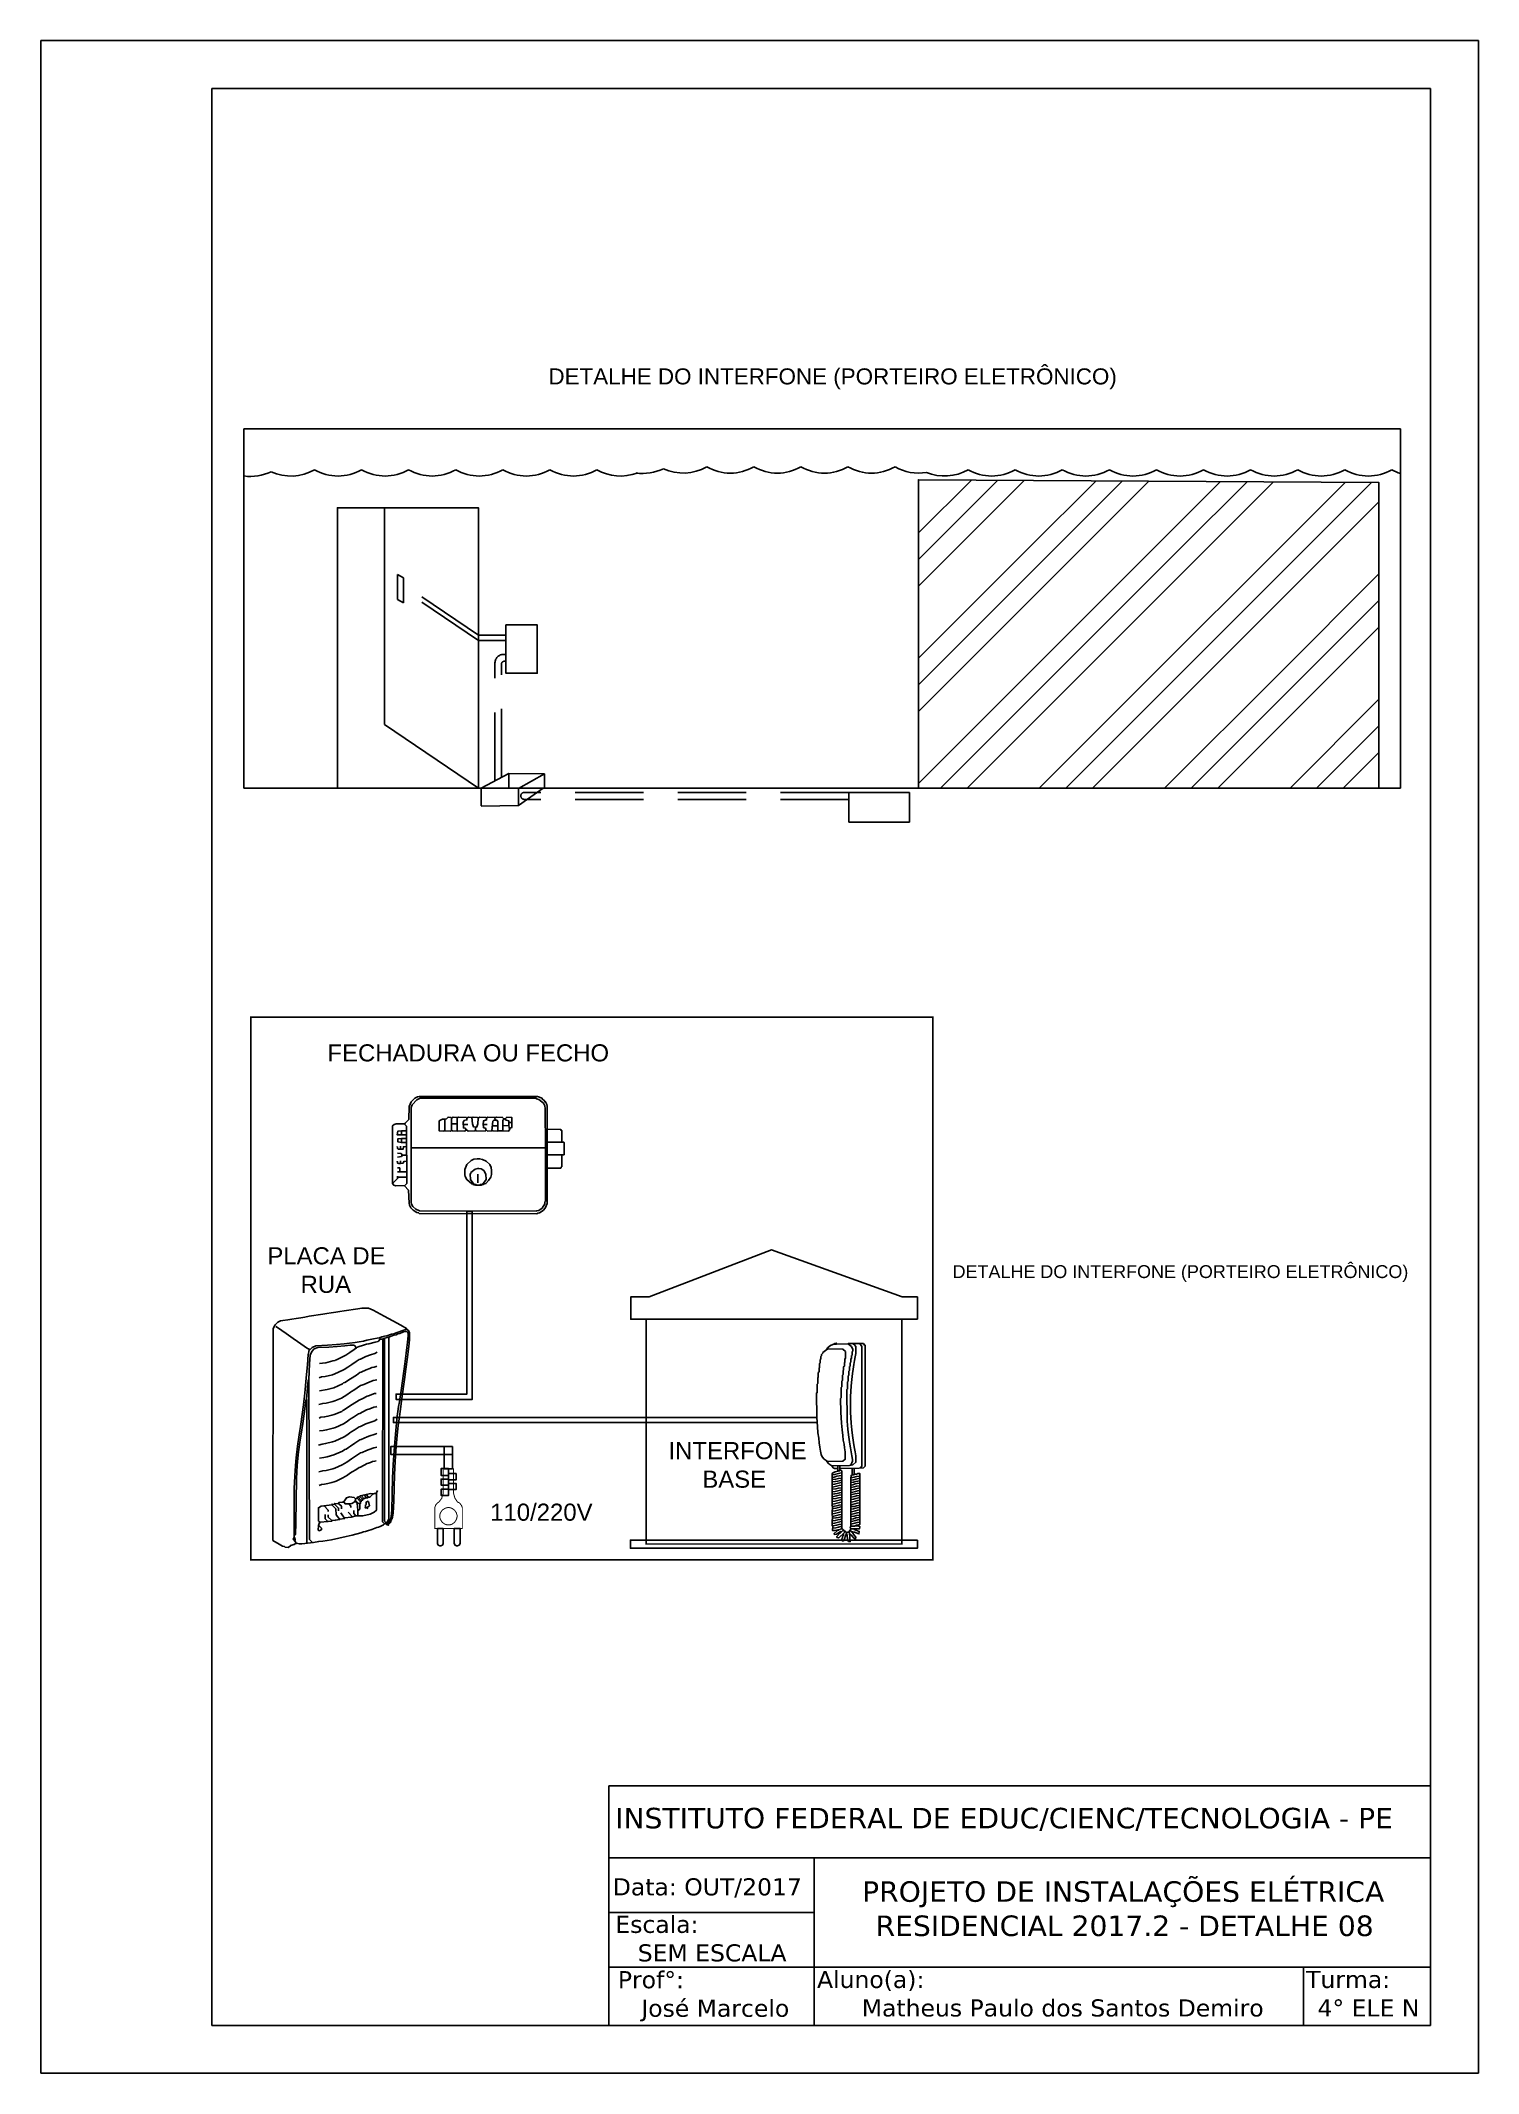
# Model space of a CAD drawing. Header units: millimetres. Extents: x 3693033 to 3693243, y 1844538 to 1844835.
import ezdxf

# ---------------------------------------------------------------- set-up
doc = ezdxf.new("R2010")
doc.units = ezdxf.units.MM
doc.linetypes.add('DASHED', pattern=[0.75, 0.5, -0.25])
doc.layers.add('PFV', color=7, linetype='Continuous')
doc.styles.get("Standard").update_dxf_attribs({"font": 'arial.ttf'})

msp = doc.modelspace()

# ---------------------------------------------------------------- texts
at = {"color": 0, "lineweight": 13}
for height, p in [(2.3408, (3693107.56, 1844785.13)), (1.8769, (3693166.59, 1844654.56))]:
    msp.add_text('DETALHE DO INTERFONE (PORTEIRO ELETRÔNICO)', height=height, dxfattribs=at).set_placement(p)
at = {"attachment_point": 1}
for s, width, insert, char_height in [('FECHADURA OU FECHO', 51.7592, (3693075.28, 1844688.71), 2.5), ('PLACA DE \\P     RUA', 19.7229, (3693066.5, 1844659.06), 2.5), ('INTERFONE\\P\\pi4.94446;BASE', 18.7634, (3693125.09, 1844630.59), 2.5), ('110/220V', 16.3394, (3693099.05, 1844621.6), 2.5), ('\\pi0.66329;{\\fVerdana|b0|i0|c0|p34;INSTITUTO FEDERAL DE EDUC/CIENC/TECNOLOGIA - PE}', 119.1667, (3693116.64, 1844577.15), 3), ('{\\fVerdana|b0|i0|c0|p34;Data: OUT/2017}', 28.7366, (3693116.96, 1844566.86), 2.5), ('\\pi20.27612;{\\fVerdana|b0|i0|c0|p34;PROJETO DE INSTALAÇÕES ELÉTRICA \\P\\pi22.23549;RESIDENCIAL 2017.2 - DETALHE 08\\H1.11686x; }', 119.1667, (3693133.1, 1844566.42), 3), ('{\\fVerdana|b0|i0|c0|p34;Escala: \\P   SEM ESCALA}', 37.9283, (3693117.33, 1844561.38), 2.5), ('{\\fVerdana|b0|i0|c0|p34;Prof°:\\P\\pi3.41904;José Marcelo}', 28.5859, (3693117.7, 1844553.29), 2.5), ('{\\fVerdana|b0|i0|c0|p34;Aluno(a): \\P      Matheus Paulo dos Santos Demiro}', 90, (3693146.79, 1844553.33), 2.5), ('{\\fVerdana|b0|i0|c0|p34;Turma: \\P\\pi1.66523;4° ELE N}', 18.1743, (3693218.23, 1844553.33), 2.5)]:
    msp.add_mtext_dynamic_manual_height_columns(s, width=width, gutter_width=12.5, heights=[0], dxfattribs=dict(at, insert=insert, char_height=char_height))

# ---------------------------------------------------------------- linework, layer by layer
for p, q in [((3693033.39, 1844835.36), (3693033.39, 1844538.36)), ((3693243.39, 1844835.36), (3693033.39, 1844835.36)), ((3693243.39, 1844538.36), (3693243.39, 1844835.36)), ((3693058.39, 1844828.36), (3693058.39, 1844545.36)), ((3693236.39, 1844828.36), (3693058.39, 1844828.36)), ((3693236.39, 1844545.36), (3693236.39, 1844828.36)), ((3693191.55, 1844778.62), (3693063.07, 1844778.62)), ((3693063.07, 1844726.13), (3693063.07, 1844778.62)), ((3693232.01, 1844726.13), (3693232.01, 1844778.62)), ((3693085.49, 1844757.35), (3693085.49, 1844753.7)), ((3693085.49, 1844757.35), (3693086.39, 1844756.87)), ((3693086.39, 1844756.87), (3693086.39, 1844753.22)), ((3693085.49, 1844753.7), (3693086.39, 1844753.22)), ((3693063.07, 1844726.13), (3693191.55, 1844726.13)), ((3693116.39, 1844545.36), (3693116.39, 1844580.36)), ((3693116.39, 1844580.36), (3693236.39, 1844580.36)), ((3693236.39, 1844569.86), (3693116.39, 1844569.86)), ((3693146.39, 1844545.36), (3693146.39, 1844569.86)), ((3693116.39, 1844561.86), (3693146.39, 1844561.86)), ((3693116.39, 1844553.86), (3693236.39, 1844553.86)), ((3693217.85, 1844553.86), (3693217.85, 1844545.36)), ((3693058.39, 1844545.36), (3693236.39, 1844545.36)), ((3693033.39, 1844538.36), (3693243.39, 1844538.36))]:
    msp.add_line(p, q)
at = {"ltscale": 20}
for p, q in [((3693063.07, 1844778.62), (3693159.35, 1844778.62)), ((3693191.55, 1844778.62), (3693232.01, 1844778.62)), ((3693083.63, 1844735.42), (3693083.63, 1844767.1)), ((3693097.33, 1844726.13), (3693083.63, 1844735.42)), ((3693228.87, 1844726.13), (3693232.01, 1844726.13))]:
    msp.add_line(p, q, dxfattribs=at)
at = {"linetype": 'Continuous', "ltscale": 20}
for p, q in [((3693161.6, 1844763.42), (3693169.34, 1844771.16)), ((3693163.26, 1844761.2), (3693173.2, 1844771.13)), ((3693167.15, 1844761.2), (3693177.06, 1844771.11)), ((3693177.69, 1844761.2), (3693187.54, 1844771.04)), ((3693181.57, 1844761.2), (3693191.4, 1844771.02)), ((3693185.46, 1844761.2), (3693195.26, 1844771)), ((3693196, 1844761.2), (3693205.74, 1844770.93)), ((3693199.89, 1844761.2), (3693209.6, 1844770.91)), ((3693203.77, 1844761.2), (3693213.46, 1844770.89)), ((3693214.32, 1844761.2), (3693223.94, 1844770.82)), ((3693218.2, 1844761.2), (3693227.8, 1844770.8)), ((3693222.09, 1844761.2), (3693228.87, 1844767.98)), ((3693161.6, 1844745.11), (3693177.69, 1844761.2)), ((3693161.6, 1844759.54), (3693163.26, 1844761.2)), ((3693161.6, 1844755.65), (3693167.15, 1844761.2)), ((3693163.26, 1844742.88), (3693181.57, 1844761.2)), ((3693167.15, 1844742.88), (3693185.46, 1844761.2)), ((3693177.69, 1844742.88), (3693196, 1844761.2)), ((3693181.57, 1844742.88), (3693199.89, 1844761.2)), ((3693185.46, 1844742.88), (3693203.77, 1844761.2)), ((3693196, 1844742.88), (3693214.32, 1844761.2)), ((3693199.89, 1844742.88), (3693218.2, 1844761.2)), ((3693203.77, 1844742.88), (3693222.09, 1844761.2)), ((3693214.32, 1844742.88), (3693228.87, 1844757.44)), ((3693218.2, 1844742.88), (3693228.87, 1844753.56)), ((3693222.09, 1844742.88), (3693228.87, 1844749.67)), ((3693161.6, 1844726.8), (3693177.69, 1844742.88)), ((3693161.6, 1844741.22), (3693163.26, 1844742.88)), ((3693161.6, 1844737.34), (3693167.15, 1844742.88)), ((3693164.82, 1844726.13), (3693181.57, 1844742.88)), ((3693168.71, 1844726.13), (3693185.46, 1844742.88)), ((3693179.25, 1844726.13), (3693196, 1844742.88)), ((3693183.13, 1844726.13), (3693199.89, 1844742.88)), ((3693187.02, 1844726.13), (3693203.77, 1844742.88)), ((3693197.56, 1844726.13), (3693214.32, 1844742.88)), ((3693201.45, 1844726.13), (3693218.2, 1844742.88)), ((3693205.33, 1844726.13), (3693222.09, 1844742.88)), ((3693215.88, 1844726.13), (3693228.87, 1844739.13)), ((3693219.76, 1844726.13), (3693228.87, 1844735.24)), ((3693223.65, 1844726.13), (3693228.87, 1844731.36))]:
    msp.add_line(p, q, dxfattribs=at)
at = {"linetype": 'DASHED', "ltscale": 20}
for p, q in [((3693083.63, 1844735.42), (3693083.63, 1844756.98)), ((3693097.33, 1844748.49), (3693086.39, 1844755.9)), ((3693097.33, 1844747.69), (3693086.39, 1844755.11)), ((3693101.34, 1844748.49), (3693097.33, 1844748.49)), ((3693101.34, 1844747.69), (3693097.33, 1844747.69)), ((3693099.75, 1844727.21), (3693099.75, 1844744.46)), ((3693100.98, 1844745.69), (3693101.34, 1844745.69)), ((3693101.17, 1844744.7), (3693101.34, 1844744.7)), ((3693100.68, 1844727.71), (3693100.68, 1844744.2)), ((3693097.74, 1844726.13), (3693101.76, 1844728.29)), ((3693101.76, 1844728.29), (3693106.96, 1844728.22)), ((3693101.76, 1844728.29), (3693101.76, 1844726.13)), ((3693103.19, 1844726.11), (3693106.96, 1844728.22)), ((3693106.96, 1844728.22), (3693106.98, 1844726.25)), ((3693097.74, 1844726.13), (3693103.08, 1844726.13)), ((3693097.74, 1844726.13), (3693097.74, 1844723.54)), ((3693097.74, 1844723.51), (3693103.19, 1844723.58)), ((3693103.19, 1844723.58), (3693106.81, 1844726.13)), ((3693103.19, 1844726.11), (3693103.19, 1844723.58)), ((3693151.44, 1844725.51), (3693103.94, 1844725.51)), ((3693151.44, 1844724.5), (3693103.94, 1844724.5))]:
    msp.add_line(p, q, dxfattribs=at)
for points in [[(3693161.6, 1844726.13), (3693228.87, 1844726.13), (3693228.87, 1844770.79), (3693161.6, 1844771.2)], [(3693076.73, 1844726.13), (3693097.33, 1844726.13), (3693097.33, 1844767.1), (3693076.73, 1844767.1)], [(3693101.34, 1844750), (3693105.93, 1844750), (3693105.93, 1844742.92), (3693101.34, 1844742.92)], [(3693096.42, 1844664.3), (3693096.42, 1844636.83), (3693085.3, 1844636.83), (3693085.3, 1844637.6), (3693095.65, 1844637.6), (3693095.65, 1844664.3), (3693096.42, 1844664.3)], [(3693161.46, 1844648.53), (3693119.57, 1844648.53), (3693119.57, 1844651.79), (3693122.25, 1844651.79), (3693140.13, 1844658.69), (3693159.25, 1844651.79), (3693161.46, 1844651.79), (3693161.46, 1844648.53)], [(3693093.54, 1844629.93), (3693093.54, 1844628.78), (3693084.53, 1844628.78), (3693084.53, 1844629.93), (3693093.54, 1844629.93)], [(3693093.54, 1844629.93), (3693093.54, 1844626.67), (3693092.34, 1844626.67), (3693092.34, 1844629.93), (3693093.54, 1844629.93)], [(3693092.97, 1844626.72), (3693092.97, 1844625.72), (3693091.87, 1844625.72), (3693091.87, 1844626.72), (3693092.97, 1844626.72)], [(3693094.07, 1844626), (3693094.07, 1844625.09), (3693092.97, 1844625.09), (3693092.97, 1844626), (3693094.07, 1844626)], [(3693092.97, 1844625.19), (3693092.97, 1844624.32), (3693091.87, 1844624.32), (3693091.87, 1844625.19), (3693092.97, 1844625.19)], [(3693092.97, 1844623.7), (3693092.97, 1844622.79), (3693091.87, 1844622.79), (3693091.87, 1844623.7), (3693092.97, 1844623.7)], [(3693094.07, 1844624.56), (3693094.07, 1844623.65), (3693092.97, 1844623.65), (3693092.97, 1844624.56), (3693094.07, 1844624.56)], [(3693091.34, 1844617.95), (3693091.34, 1844615.84), (3693091.34, 1844615.77), (3693091.47, 1844615.54), (3693091.69, 1844615.41), (3693091.77, 1844615.41), (3693091.85, 1844615.41), (3693092.08, 1844615.54), (3693092.2, 1844615.77), (3693092.2, 1844615.84), (3693092.2, 1844617.95), (3693091.34, 1844617.95)], [(3693093.78, 1844617.95), (3693093.78, 1844615.84), (3693093.78, 1844615.77), (3693093.91, 1844615.54), (3693094.14, 1844615.41), (3693094.21, 1844615.41), (3693094.29, 1844615.41), (3693094.52, 1844615.54), (3693094.65, 1844615.77), (3693094.65, 1844615.84), (3693094.65, 1844617.95), (3693093.78, 1844617.95)], [(3693161.46, 1844616.27), (3693161.46, 1844615.07), (3693119.52, 1844615.07), (3693119.52, 1844616.27), (3693161.46, 1844616.27)]]:
    msp.add_lwpolyline(points, close=True)
msp.add_lwpolyline([(3693151.44, 1844725.51), (3693160.32, 1844725.51), (3693160.32, 1844721.19), (3693151.44, 1844721.19)], close=True, dxfattribs=at)
for points, const_width in [([(3693064.07, 1844692.67), (3693163.71, 1844692.67), (3693163.71, 1844613.4), (3693064.07, 1844613.4), (3693064.07, 1844692.67)], 0.24), ([(3693121.82, 1844615.7), (3693159.16, 1844615.7), (3693159.16, 1844648.53), (3693121.82, 1844648.53), (3693121.82, 1844615.7)], 0.24), ([(3693090.95, 1844617.95), (3693090.95, 1844620.87), (3693090.95, 1844621.01), (3693091.09, 1844621.4), (3693091.4, 1844621.74), (3693091.48, 1844621.78), (3693091.48, 1844621.78), (3693091.58, 1844621.85), (3693091.97, 1844622.37), (3693092.19, 1844623.1), (3693092.2, 1844623.27), (3693092.2, 1844623.27), (3693092.2, 1844626.67), (3693093.69, 1844626.67), (3693093.69, 1844623.37), (3693093.69, 1844623.37), (3693093.69, 1844623.37), (3693093.69, 1844623.37), (3693093.69, 1844623.37), (3693093.69, 1844623.37), (3693093.69, 1844623.37), (3693093.69, 1844623.13), (3693093.88, 1844622.43), (3693094.26, 1844621.86), (3693094.36, 1844621.78), (3693094.36, 1844621.78), (3693094.36, 1844621.78), (3693094.4, 1844621.78), (3693094.41, 1844621.78), (3693094.41, 1844621.78), (3693094.48, 1844621.74), (3693094.5, 1844621.74), (3693094.57, 1844621.69), (3693094.85, 1844621.36), (3693094.98, 1844621), (3693094.98, 1844620.87), (3693094.98, 1844617.95), (3693090.95, 1844617.95)], 0.144), ([(3693091.87, 1844625.76), (3693092.97, 1844625.76), (3693092.97, 1844626.67), (3693091.87, 1844626.67), (3693091.87, 1844625.76)], 0.144), ([(3693092.92, 1844622.84), (3693093.02, 1844622.84), (3693093.02, 1844626.67), (3693092.92, 1844626.67), (3693092.92, 1844622.84)], 0.144), ([(3693092.97, 1844625.09), (3693094.07, 1844625.09), (3693094.07, 1844625.95), (3693092.97, 1844625.95), (3693092.97, 1844625.09)], 0.144), ([(3693091.87, 1844624.32), (3693092.97, 1844624.32), (3693092.97, 1844625.19), (3693091.87, 1844625.19), (3693091.87, 1844624.32)], 0.144), ([(3693091.87, 1844622.84), (3693092.97, 1844622.84), (3693092.97, 1844623.7), (3693091.87, 1844623.7), (3693091.87, 1844622.84)], 0.144), ([(3693092.97, 1844623.65), (3693094.07, 1844623.65), (3693094.07, 1844624.52), (3693092.97, 1844624.52), (3693092.97, 1844623.65)], 0.144), ([(3693091.67, 1844619.77), (3693091.67, 1844619.65), (3693091.78, 1844619.27), (3693092.05, 1844618.86), (3693092.46, 1844618.58), (3693092.84, 1844618.48), (3693092.97, 1844618.48), (3693093.09, 1844618.48), (3693093.45, 1844618.58), (3693093.84, 1844618.86), (3693094.11, 1844619.27), (3693094.21, 1844619.65), (3693094.21, 1844619.77), (3693094.21, 1844619.89), (3693094.11, 1844620.25), (3693093.84, 1844620.65), (3693093.45, 1844620.92), (3693093.09, 1844621.02), (3693092.97, 1844621.02), (3693092.84, 1844621.02), (3693092.46, 1844620.92), (3693092.05, 1844620.65), (3693091.78, 1844620.25), (3693091.67, 1844619.89), (3693091.67, 1844619.77)], 0.144), ([(3693091.34, 1844617.95), (3693091.34, 1844615.84), (3693091.34, 1844615.77), (3693091.47, 1844615.54), (3693091.69, 1844615.41), (3693091.77, 1844615.41), (3693091.85, 1844615.41), (3693092.08, 1844615.54), (3693092.2, 1844615.77), (3693092.2, 1844615.84), (3693092.2, 1844617.95), (3693091.34, 1844617.95)], 0.144), ([(3693093.78, 1844617.95), (3693093.78, 1844615.84), (3693093.78, 1844615.77), (3693093.91, 1844615.54), (3693094.14, 1844615.41), (3693094.21, 1844615.41), (3693094.29, 1844615.41), (3693094.52, 1844615.54), (3693094.65, 1844615.77), (3693094.65, 1844615.84), (3693094.65, 1844617.95), (3693093.78, 1844617.95)], 0.144)]:
    msp.add_lwpolyline(points, close=True, dxfattribs=dict(const_width=const_width))
msp.add_lwpolyline([(3693146.74, 1844633.43), (3693084.92, 1844633.43), (3693084.92, 1844634.2), (3693146.74, 1844634.2)])
at = {"linetype": 'ByBlock', "ltscale": 20}
for centre, start, end in [((3693064.05, 1844778.56), 261.8064, 295.9037), ((3693069.94, 1844778.62), 245.1262, 300), ((3693076.82, 1844778.62), 240, 299.9999), ((3693083.7, 1844778.62), 239.9999, 300), ((3693083.7, 1844778.62), 239.9999, 300), ((3693090.58, 1844778.62), 240, 300), ((3693097.45, 1844778.62), 240, 300), ((3693104.33, 1844778.62), 240, 300), ((3693111.21, 1844778.62), 240, 300), ((3693118.08, 1844778.62), 240, 290.5709), ((3693121.34, 1844779), 261.8064, 295.9037), ((3693127.24, 1844779.05), 245.1262, 300), ((3693134.12, 1844779.05), 240, 299.9999), ((3693141, 1844779.05), 239.9999, 300), ((3693141, 1844779.05), 239.9999, 300), ((3693147.87, 1844779.05), 240, 300), ((3693154.75, 1844779.05), 240, 300), ((3693161.63, 1844779.05), 240, 279.5513), ((3693165.43, 1844778.62), 247.2512, 300), ((3693172.3, 1844778.62), 240, 300), ((3693179.18, 1844778.62), 240, 300), ((3693186.06, 1844778.62), 240, 300), ((3693192.94, 1844778.62), 240, 300.0001), ((3693199.81, 1844778.62), 240.0001, 300), ((3693206.69, 1844778.62), 240, 299.9999), ((3693213.57, 1844778.62), 239.9999, 300), ((3693220.44, 1844778.62), 239.9999, 300), ((3693227.32, 1844778.62), 240, 299.9999), ((3693234.2, 1844778.62), 239.9999, 251.455)]:
    msp.add_arc(centre, 6.88, start, end, dxfattribs=at)
at = {"linetype": 'DASHED', "ltscale": 20}
for centre, radius, start, end in [((3693100.98, 1844744.46), 1.23, 90, 180), ((3693101.17, 1844744.2), 0.493, 90, 180), ((3693104.04, 1844725.01), 0.514, 100.801, 259.199)]:
    msp.add_arc(centre, radius, start, end, dxfattribs=at)
at = {"layer": 'PFV', "color": 0}
for points in [[(3693084.8, 1844668.38, 0), (3693084.96, 1844668.13, 0), (3693085.26, 1844668.03, 0), (3693086.59, 1844668.08, 0), (3693086.89, 1844668.38, 0), (3693086.84, 1844676.75, 0), (3693086.54, 1844677.05, 0), (3693086.64, 1844677.2, 0), (3693087.15, 1844677.71, 0), (3693087.2, 1844679.6, 0), (3693087.51, 1844680.32, 0), (3693088.02, 1844680.82, 0), (3693088.42, 1844681.03, 0), (3693088.68, 1844681.08, 0), (3693105.96, 1844681.08, 0), (3693106.63, 1844680.82, 0), (3693106.63, 1844680.72, 0), (3693106.98, 1844680.47, 0), (3693107.03, 1844680.32, 0), (3693107.14, 1844680.32, 0), (3693107.34, 1844679.91, 0), (3693107.39, 1844679.65, 0), (3693107.39, 1844665.43, 0), (3693107.08, 1844664.76, 0), (3693106.78, 1844664.41, 0), (3693106.27, 1844664.1, 0), (3693106.01, 1844664.05, 0), (3693105.86, 1844663.95, 0), (3693088.68, 1844664, 0), (3693088.58, 1844664.1, 0), (3693088.32, 1844664.15, 0), (3693087.81, 1844664.46, 0), (3693087.45, 1844664.82, 0), (3693087.25, 1844665.22, 0), (3693087.2, 1844665.48, 0), (3693087.1, 1844667.42, 0), (3693086.54, 1844668.03, 0)], [(3693087.45, 1844673.58, 0), (3693107.14, 1844673.58, 0), (3693107.14, 1844665.78, 0), (3693107.03, 1844665.68, 0), (3693107.03, 1844665.38, 0), (3693106.63, 1844664.76, 0), (3693106.17, 1844664.41, 0), (3693105.81, 1844664.36, 0), (3693105.81, 1844664.31, 0), (3693088.73, 1844664.36, 0), (3693088.17, 1844664.61, 0), (3693087.76, 1844665.02, 0), (3693087.56, 1844665.33, 0), (3693087.51, 1844665.58, 0), (3693087.51, 1844679.5, 0), (3693087.66, 1844679.86, 0), (3693088.32, 1844680.62, 0), (3693088.83, 1844680.82, 0), (3693105.81, 1844680.82, 0), (3693105.81, 1844680.72, 0), (3693106.17, 1844680.67, 0), (3693106.83, 1844680.11, 0), (3693107.03, 1844679.7, 0), (3693107.08, 1844679.35, 0), (3693107.14, 1844673.58, 0)], [(3693084.8, 1844668.38, 0), (3693084.8, 1844676.8, 0), (3693085.01, 1844677, 0), (3693085.31, 1844677.1, 0), (3693086.54, 1844677.1, 0)], [(3693086.08, 1844676.08, 0), (3693086.08, 1844675.47, 0), (3693085.47, 1844675.47, 0), (3693085.57, 1844676.03, 0), (3693086.08, 1844676.08, 0)], [(3693086.08, 1844676.08, 0), (3693086.89, 1844676.08, 0)], [(3693086.54, 1844677.1, 0), (3693086.59, 1844677.15, 0)], [(3693092.4, 1844677.77, 0), (3693092.66, 1844677.82, 0), (3693092.91, 1844678.07, 0), (3693093.32, 1844678.02, 0), (3693093.42, 1844677.92, 0), (3693093.42, 1844676.13, 0), (3693093.27, 1844676.03, 0), (3693092.5, 1844676.08, 0), (3693092.3, 1844676.08, 0), (3693092.3, 1844676.03, 0), (3693091.58, 1844676.08, 0), (3693091.58, 1844677.51, 0), (3693092.09, 1844677.77, 0), (3693092.4, 1844677.77, 0), (3693092.4, 1844676.13, 0)], [(3693092.4, 1844676.13, 0), (3693092.35, 1844676.08, 0)], [(3693093.42, 1844676.13, 0), (3693093.37, 1844676.13, 0)], [(3693093.42, 1844677.92, 0), (3693093.62, 1844678.07, 0), (3693094.24, 1844678.02, 0), (3693094.24, 1844676.03, 0), (3693093.52, 1844676.08, 0), (3693093.42, 1844676.13, 0)], [(3693093.42, 1844677.92, 0), (3693093.47, 1844677.97, 0)], [(3693093.42, 1844677.1, 0), (3693094.29, 1844677.1, 0)], [(3693094.29, 1844676.08, 0), (3693094.24, 1844676.08, 0)], [(3693094.29, 1844677.97, 0), (3693094.44, 1844678.07, 0), (3693095.56, 1844678.02, 0), (3693095.66, 1844677.92, 0), (3693095.66, 1844677.66, 0), (3693095.2, 1844677.56, 0), (3693095.2, 1844677.51, 0), (3693095.1, 1844677.31, 0), (3693095.15, 1844676.49, 0), (3693095.41, 1844676.44, 0), (3693095.56, 1844676.24, 0), (3693095.36, 1844676.03, 0), (3693094.29, 1844676.08, 0)], [(3693094.29, 1844677.97, 0), (3693094.34, 1844678.02, 0)], [(3693095.1, 1844677, 0), (3693095.77, 1844677, 0)], [(3693095.56, 1844676.24, 0), (3693095.51, 1844676.24, 0)], [(3693095.56, 1844676.24, 0), (3693095.82, 1844676.03, 0), (3693096.84, 1844676.08, 0), (3693096.94, 1844676.59, 0), (3693097.09, 1844676.64, 0), (3693097.24, 1844677.1, 0), (3693097.3, 1844677.92, 0), (3693097.5, 1844678.07, 0), (3693098.42, 1844678.02, 0), (3693098.52, 1844677.92, 0), (3693098.52, 1844677.66, 0), (3693098.06, 1844677.51, 0), (3693098.06, 1844677.41, 0), (3693098.01, 1844677.1, 0), (3693098.06, 1844676.54, 0), (3693098.42, 1844676.39, 0), (3693098.42, 1844676.13, 0), (3693098.31, 1844676.03, 0), (3693096.99, 1844676.08, 0), (3693096.89, 1844676.13, 0)], [(3693095.66, 1844677.92, 0), (3693095.87, 1844678.07, 0), (3693096.38, 1844678.02, 0), (3693096.48, 1844677.1, 0), (3693096.63, 1844676.64, 0), (3693096.89, 1844676.59, 0)], [(3693095.66, 1844677.92, 0), (3693095.71, 1844677.97, 0)], [(3693096.43, 1844677.97, 0), (3693096.58, 1844678.07, 0), (3693097.19, 1844678.02, 0), (3693097.3, 1844677.92, 0)], [(3693096.43, 1844677.97, 0), (3693096.48, 1844678.02, 0)], [(3693097.3, 1844677.92, 0), (3693097.35, 1844677.92, 0)], [(3693098.06, 1844677, 0), (3693098.62, 1844677, 0)], [(3693098.47, 1844676.19, 0), (3693098.42, 1844676.19, 0)], [(3693098.47, 1844676.19, 0), (3693098.67, 1844676.03, 0), (3693099.28, 1844676.08, 0), (3693099.44, 1844677.46, 0), (3693099.59, 1844677.61, 0), (3693100.05, 1844677.61, 0), (3693100.05, 1844677.51, 0), (3693100.15, 1844677.51, 0), (3693100.15, 1844676.03, 0), (3693099.44, 1844676.08, 0), (3693099.33, 1844676.13, 0)], [(3693098.52, 1844677.92, 0), (3693098.72, 1844678.07, 0), (3693099.74, 1844678.02, 0), (3693099.79, 1844677.61, 0)], [(3693098.52, 1844677.92, 0), (3693098.57, 1844677.97, 0)], [(3693099.33, 1844676.8, 0), (3693100.2, 1844676.8, 0)], [(3693099.79, 1844677.97, 0), (3693099.95, 1844678.07, 0), (3693100.86, 1844678.02, 0), (3693101.07, 1844677.77, 0), (3693100.92, 1844677.61, 0), (3693100.92, 1844676.08, 0), (3693100.2, 1844676.08, 0)], [(3693099.79, 1844677.97, 0), (3693099.84, 1844678.02, 0)], [(3693100.2, 1844676.08, 0), (3693100.15, 1844676.08, 0)], [(3693100.92, 1844676.08, 0), (3693100.86, 1844676.08, 0)], [(3693100.92, 1844676.8, 0), (3693101.78, 1844676.85, 0), (3693101.83, 1844676.54, 0), (3693101.93, 1844676.29, 0), (3693101.73, 1844676.03, 0), (3693100.92, 1844676.08, 0)], [(3693101.07, 1844677.82, 0), (3693101.02, 1844677.77, 0)], [(3693101.07, 1844677.82, 0), (3693101.27, 1844677.87, 0), (3693101.48, 1844678.07, 0), (3693102.19, 1844678.02, 0), (3693102.19, 1844676.54, 0), (3693101.93, 1844676.44, 0)], [(3693101.22, 1844677.82, 0), (3693101.22, 1844677.87, 0)], [(3693101.22, 1844677.82, 0), (3693101.37, 1844677.61, 0), (3693101.78, 1844677.51, 0), (3693101.78, 1844676.85, 0)], [(3693101.78, 1844677.31, 0), (3693102.24, 1844677.31, 0)], [(3693107.36, 1844676.33, 0), (3693109.35, 1844676.28, 0), (3693109.4, 1844676.13, 0), (3693109.5, 1844676.13, 0), (3693109.5, 1844674.39, 0), (3693107.36, 1844674.39, 0)], [(3693085.93, 1844673.38, 0), (3693085.62, 1844673.38, 0), (3693085.57, 1844673.43, 0), (3693085.52, 1844673.48, 0), (3693085.52, 1844673.69, 0), (3693085.47, 1844673.74, 0), (3693085.47, 1844673.79, 0)], [(3693086.08, 1844674.96, 0), (3693086.08, 1844674.35, 0), (3693085.57, 1844674.45, 0), (3693085.57, 1844674.91, 0), (3693086.08, 1844674.96, 0)], [(3693085.93, 1844673.38, 0), (3693085.93, 1844673.84, 0)], [(3693085.93, 1844673.38, 0), (3693086.33, 1844673.38, 0), (3693086.38, 1844673.74, 0), (3693086.89, 1844673.79, 0)], [(3693086.08, 1844675.47, 0), (3693086.89, 1844675.47, 0)], [(3693086.08, 1844674.96, 0), (3693086.89, 1844674.96, 0)], [(3693086.08, 1844674.35, 0), (3693086.89, 1844674.35, 0)], [(3693107.36, 1844672.56, 0), (3693109.81, 1844672.56, 0), (3693109.86, 1844672.61, 0), (3693109.86, 1844674.34, 0), (3693109.81, 1844674.39, 0), (3693109.5, 1844674.39, 0)], [(3693085.93, 1844671.29, 0), (3693085.67, 1844671.29, 0), (3693085.62, 1844671.34, 0), (3693085.52, 1844671.34, 0), (3693085.52, 1844671.55, 0), (3693085.47, 1844671.6, 0), (3693085.47, 1844671.65, 0)], [(3693086.18, 1844672.51, 0), (3693086.03, 1844672.77, 0), (3693085.52, 1844672.82, 0)], [(3693086.18, 1844672.51, 0), (3693086.18, 1844672.46, 0), (3693086.08, 1844672.31, 0), (3693085.52, 1844672.21, 0)], [(3693085.87, 1844670.68, 0), (3693085.87, 1844670.07, 0), (3693085.52, 1844670.07, 0)], [(3693085.87, 1844670.68, 0), (3693085.52, 1844670.68, 0)], [(3693085.87, 1844670.07, 0), (3693086.89, 1844670.07, 0)], [(3693085.93, 1844671.29, 0), (3693085.93, 1844671.7, 0)], [(3693085.93, 1844671.29, 0), (3693086.33, 1844671.34, 0), (3693086.44, 1844671.6, 0), (3693086.89, 1844671.65, 0)], [(3693086.18, 1844672.51, 0), (3693086.13, 1844672.46, 0)], [(3693086.18, 1844672.51, 0), (3693086.89, 1844672.51, 0)], [(3693096.58, 1844668.28, 0), (3693096.63, 1844668.18, 0), (3693096.89, 1844668.13, 0), (3693097.75, 1844668.13, 0), (3693097.86, 1844668.23, 0), (3693098.06, 1844668.23, 0), (3693098.06, 1844668.44, 0), (3693098.47, 1844668.95, 0), (3693098.42, 1844669.76, 0), (3693098.11, 1844670.27, 0), (3693097.75, 1844670.53, 0), (3693097.4, 1844670.58, 0), (3693097.24, 1844670.58, 0), (3693096.84, 1844670.47, 0), (3693096.22, 1844669.96, 0), (3693096.22, 1844669.86, 0), (3693096.12, 1844669.76, 0), (3693096.17, 1844668.95, 0), (3693096.63, 1844668.33, 0), (3693096.38, 1844668.33, 0), (3693095.66, 1844668.95, 0), (3693095.41, 1844669.4, 0), (3693095.36, 1844669.66, 0), (3693095.36, 1844670.42, 0), (3693095.66, 1844671.14, 0), (3693096.28, 1844671.75, 0), (3693096.68, 1844671.95, 0), (3693097.14, 1844672, 0), (3693097.5, 1844672, 0), (3693097.91, 1844671.9, 0), (3693098.47, 1844671.65, 0), (3693098.98, 1844671.14, 0), (3693099.18, 1844670.73, 0), (3693099.23, 1844670.27, 0), (3693099.23, 1844669.71, 0), (3693099.13, 1844669.3, 0), (3693098.82, 1844668.79, 0), (3693098.42, 1844668.38, 0), (3693098.06, 1844668.28, 0)], [(3693107.36, 1844670.62, 0), (3693109.35, 1844670.62, 0), (3693109.4, 1844670.67, 0), (3693109.4, 1844670.77, 0), (3693109.45, 1844670.82, 0), (3693109.5, 1844670.82, 0), (3693109.5, 1844672.56, 0)], [(3693084.8, 1844668.38, 0), (3693085.52, 1844669.1, 0), (3693085.52, 1844669.46, 0)], [(3693085.52, 1844669.3, 0), (3693086.89, 1844669.3, 0)], [(3693096.63, 1844668.33, 0), (3693096.84, 1844668.23, 0), (3693096.99, 1844668.23, 0), (3693097.09, 1844668.13, 0)], [(3693097.24, 1844669.76, 0), (3693097.24, 1844668.49, 0)], [(3693097.55, 1844668.13, 0), (3693097.55, 1844668.18, 0), (3693097.6, 1844668.18, 0), (3693097.65, 1844668.23, 0), (3693097.7, 1844668.28, 0), (3693097.75, 1844668.28, 0)], [(3693097.55, 1844668.13, 0), (3693097.55, 1844668.08, 0)], [(3693097.81, 1844668.18, 0), (3693097.86, 1844668.18, 0)], [(3693098.01, 1844668.33, 0), (3693097.96, 1844668.33, 0), (3693097.91, 1844668.28, 0), (3693097.86, 1844668.28, 0)]]:
    msp.add_polyline3d(points, dxfattribs=at)
at = {"layer": 'PFV'}
for points in [[(3693070.44, 1844616.98, 0), (3693070.44, 1844616.63, 0), (3693070.29, 1844616.42, 0), (3693070.59, 1844616.02, 0), (3693070.69, 1844615.77, 0), (3693070.44, 1844615.67, 0), (3693070.44, 1844615.62, 0), (3693069.89, 1844615.47, 0), (3693069.89, 1844615.42, 0), (3693069.53, 1844615.17, 0), (3693069.08, 1844615.22, 0), (3693068.98, 1844615.32, 0), (3693068.73, 1844615.37, 0), (3693068.23, 1844615.67, 0), (3693067.28, 1844616.22, 0), (3693067.33, 1844647.21, 0), (3693067.63, 1844647.71, 0), (3693068.03, 1844648.11, 0), (3693068.43, 1844648.31, 0), (3693068.78, 1844648.36, 0), (3693069.48, 1844648.46, 0), (3693070.09, 1844648.56, 0), (3693070.69, 1844648.66, 0), (3693071.39, 1844648.76, 0), (3693071.99, 1844648.86, 0), (3693072.59, 1844648.97, 0), (3693073.3, 1844649.07, 0), (3693073.9, 1844649.17, 0), (3693074.6, 1844649.27, 0), (3693075.2, 1844649.37, 0), (3693075.8, 1844649.47, 0), (3693076.5, 1844649.57, 0), (3693077.11, 1844649.67, 0), (3693077.71, 1844649.77, 0), (3693078.41, 1844649.87, 0), (3693079.01, 1844649.97, 0), (3693079.71, 1844650.07, 0), (3693080.31, 1844650.17, 0), (3693081.27, 1844650.17, 0), (3693081.97, 1844649.87, 0), (3693082.47, 1844649.57, 0), (3693083.57, 1844648.97, 0), (3693084.83, 1844648.31, 0), (3693085.98, 1844647.66, 0), (3693086.83, 1844647.21, 0), (3693086.83, 1844647.11, 0), (3693086.43, 1844646.96, 0), (3693085.33, 1844646.56, 0), (3693084.98, 1844646.41, 0), (3693084.63, 1844646.36, 0), (3693083.97, 1844646.11, 0), (3693083.62, 1844646.06, 0), (3693083.22, 1844645.96, 0), (3693082.87, 1844645.81, 0), (3693082.52, 1844645.76, 0), (3693082.02, 1844645.66, 0), (3693081.52, 1844645.56, 0), (3693081.02, 1844645.46, 0), (3693080.52, 1844645.36, 0), (3693079.91, 1844645.25, 0), (3693079.31, 1844645.15, 0), (3693078.51, 1844645.05, 0), (3693077.71, 1844644.95, 0), (3693076.6, 1844644.85, 0), (3693075.3, 1844644.75, 0), (3693073.6, 1844644.65, 0), (3693073.04, 1844644.4, 0), (3693072.74, 1844644.1, 0), (3693072.34, 1844644.25, 0), (3693070.89, 1844645.3, 0), (3693070.29, 1844645.71, 0), (3693069.23, 1844646.46, 0), (3693067.98, 1844647.31, 0), (3693067.73, 1844647.46, 0)], [(3693070.69, 1844615.82, 0), (3693071.19, 1844615.72, 0), (3693071.54, 1844615.72, 0), (3693073.24, 1844615.92, 0), (3693074, 1844616.07, 0), (3693074.6, 1844616.12, 0), (3693075.25, 1844616.22, 0), (3693075.85, 1844616.32, 0), (3693078.01, 1844616.78, 0), (3693078.46, 1844616.88, 0), (3693078.91, 1844616.98, 0), (3693080.16, 1844617.33, 0), (3693080.52, 1844617.48, 0), (3693080.82, 1844617.53, 0), (3693081.12, 1844617.63, 0), (3693081.77, 1844617.83, 0), (3693082.47, 1844618.13, 0), (3693082.72, 1844618.18, 0), (3693082.97, 1844618.28, 0), (3693083.47, 1844618.48, 0), (3693083.62, 1844618.63, 0), (3693083.32, 1844618.93, 0), (3693083.37, 1844645.71, 0), (3693083.67, 1844645.76, 0), (3693084.33, 1844645.96, 0), (3693084.98, 1844646.21, 0), (3693085.33, 1844646.26, 0), (3693085.58, 1844646.41, 0), (3693085.83, 1844646.46, 0), (3693086.38, 1844646.71, 0), (3693086.63, 1844646.76, 0), (3693086.88, 1844646.76, 0), (3693087.03, 1844646.61, 0), (3693087.08, 1844646.36, 0), (3693087.08, 1844646.11, 0), (3693086.98, 1844645.2, 0), (3693086.88, 1844644.4, 0), (3693086.78, 1844643.6, 0), (3693086.68, 1844642.8, 0), (3693086.58, 1844642, 0), (3693086.48, 1844641.29, 0), (3693086.38, 1844640.59, 0), (3693086.28, 1844639.89, 0), (3693086.18, 1844639.19, 0), (3693086.08, 1844638.49, 0), (3693085.98, 1844637.78, 0), (3693085.88, 1844637.18, 0), (3693085.78, 1844636.48, 0), (3693085.68, 1844635.78, 0), (3693085.58, 1844635.08, 0), (3693085.48, 1844634.37, 0), (3693085.38, 1844633.37, 0), (3693085.28, 1844632.27, 0), (3693085.18, 1844631.17, 0), (3693085.08, 1844629.96, 0), (3693084.98, 1844628.66, 0), (3693084.88, 1844627.25, 0), (3693084.78, 1844625.35, 0), (3693084.68, 1844620.64, 0), (3693084.58, 1844619.73, 0), (3693084.48, 1844619.33, 0), (3693084.28, 1844618.83, 0), (3693084.18, 1844618.68, 0), (3693084.18, 1844618.43, 0), (3693083.92, 1844618.53, 0), (3693083.82, 1844618.63, 0), (3693083.77, 1844618.88, 0), (3693083.62, 1844619.03, 0), (3693083.62, 1844645.71, 0)], [(3693084.63, 1844619.33, 0), (3693084.73, 1844619.38, 0), (3693084.78, 1844619.63, 0), (3693084.88, 1844620.24, 0), (3693084.98, 1844621.94, 0), (3693085.08, 1844625.85, 0), (3693085.18, 1844627.76, 0), (3693085.28, 1844629.36, 0), (3693085.38, 1844630.46, 0), (3693085.48, 1844631.57, 0), (3693085.58, 1844632.57, 0), (3693085.68, 1844633.37, 0), (3693085.78, 1844634.27, 0), (3693085.88, 1844635.08, 0), (3693085.98, 1844635.78, 0), (3693086.08, 1844636.58, 0), (3693086.18, 1844637.28, 0), (3693086.28, 1844637.98, 0), (3693086.38, 1844638.69, 0), (3693086.48, 1844639.39, 0), (3693086.58, 1844640.09, 0), (3693086.68, 1844640.89, 0), (3693086.78, 1844641.59, 0), (3693086.88, 1844642.3, 0), (3693086.98, 1844643, 0), (3693087.08, 1844643.8, 0), (3693087.18, 1844644.6, 0), (3693087.28, 1844645.51, 0), (3693087.28, 1844646.56, 0), (3693087.13, 1844646.91, 0), (3693086.83, 1844647.11, 0)], [(3693070.44, 1844616.98, 0), (3693070.59, 1844617.08, 0), (3693070.64, 1844618.73, 0), (3693070.74, 1844625.25, 0), (3693070.84, 1844627.15, 0), (3693070.94, 1844628.26, 0), (3693071.04, 1844629.16, 0), (3693071.14, 1844629.86, 0), (3693071.24, 1844630.56, 0), (3693071.34, 1844631.17, 0), (3693071.44, 1844631.77, 0), (3693071.54, 1844632.37, 0), (3693071.64, 1844632.97, 0), (3693071.74, 1844633.67, 0), (3693071.84, 1844634.37, 0), (3693071.94, 1844635.08, 0), (3693072.04, 1844635.88, 0), (3693072.14, 1844636.68, 0), (3693072.24, 1844636.83, 0), (3693072.34, 1844638.59, 0), (3693072.44, 1844639.59, 0), (3693072.54, 1844639.74, 0), (3693072.64, 1844642, 0), (3693072.74, 1844643.3, 0), (3693072.99, 1844643.85, 0), (3693073.35, 1844644.2, 0), (3693073.85, 1844644.4, 0), (3693075.5, 1844644.45, 0), (3693076.7, 1844644.55, 0), (3693077.81, 1844644.65, 0), (3693078.61, 1844644.75, 0), (3693079.16, 1844644.75, 0), (3693079.51, 1844644.35, 0), (3693079.16, 1844644.1, 0), (3693078.56, 1844643.7, 0), (3693077.96, 1844643.3, 0), (3693076.6, 1844642.6, 0), (3693076.4, 1844642.55, 0), (3693076.4, 1844642.5, 0), (3693076.05, 1844642.45, 0), (3693075.05, 1844642.15, 0), (3693074.55, 1844642.1, 0), (3693074.1, 1844642.05, 0)], [(3693070.44, 1844616.98, 0), (3693070.44, 1844623.85, 0), (3693070.54, 1844626.45, 0), (3693070.64, 1844627.76, 0), (3693070.74, 1844628.76, 0), (3693070.84, 1844629.56, 0), (3693070.94, 1844630.36, 0), (3693071.04, 1844630.97, 0), (3693071.14, 1844631.67, 0), (3693071.24, 1844632.27, 0), (3693071.34, 1844632.87, 0), (3693071.44, 1844633.57, 0), (3693071.54, 1844634.27, 0), (3693071.64, 1844634.98, 0), (3693071.74, 1844635.68, 0), (3693071.84, 1844636.48, 0), (3693071.94, 1844637.28, 0), (3693072.04, 1844638.29, 0), (3693072.14, 1844639.39, 0), (3693072.24, 1844640.49, 0), (3693072.34, 1844641.9, 0), (3693072.44, 1844643.4, 0), (3693072.54, 1844643.8, 0), (3693072.59, 1844644.1, 0)], [(3693074.05, 1844639.99, 0), (3693074.4, 1844640.14, 0), (3693074.95, 1844640.19, 0), (3693076, 1844640.44, 0), (3693076.8, 1844640.74, 0), (3693077.71, 1844641.19, 0), (3693078.26, 1844641.54, 0), (3693078.56, 1844641.75, 0), (3693078.86, 1844641.95, 0), (3693079.46, 1844642.35, 0), (3693079.91, 1844642.65, 0), (3693080.11, 1844642.7, 0), (3693080.87, 1844643.1, 0), (3693081.57, 1844643.35, 0), (3693082.22, 1844643.55, 0), (3693082.52, 1844643.75, 0)], [(3693079.51, 1844644.4, 0), (3693079.46, 1844644.35, 0)], [(3693079.51, 1844644.4, 0), (3693080.06, 1844644.6, 0), (3693080.26, 1844644.65, 0), (3693080.97, 1844644.9, 0), (3693081.32, 1844644.95, 0), (3693082.27, 1844645.2, 0), (3693082.67, 1844645.3, 0), (3693082.97, 1844645.61, 0), (3693083.32, 1844645.61, 0)], [(3693083.32, 1844645.61, 0), (3693083.37, 1844645.66, 0)], [(3693083.62, 1844645.71, 0), (3693083.62, 1844645.76, 0)], [(3693083.82, 1844618.83, 0), (3693084.02, 1844618.88, 0), (3693084.23, 1844619.33, 0), (3693084.23, 1844645.91, 0)], [(3693148.22, 1844644.11, 0), (3693147.65, 1844643.68, 0), (3693147.65, 1844643.59, 0), (3693147.46, 1844643.4, 0), (3693147.46, 1844643.21, 0), (3693147.36, 1844643.11, 0), (3693147.36, 1844642.73, 0), (3693147.27, 1844642.64, 0), (3693147.27, 1844642.16, 0), (3693147.17, 1844642.07, 0), (3693147.17, 1844641.5, 0), (3693147.08, 1844641.41, 0), (3693147.08, 1844640.84, 0), (3693146.98, 1844640.74, 0), (3693146.98, 1844640.08, 0), (3693146.89, 1844639.98, 0), (3693146.89, 1844639.13, 0), (3693146.79, 1844639.03, 0), (3693146.79, 1844637.8, 0), (3693146.7, 1844637.75, 0), (3693146.74, 1844634.2, 0), (3693146.84, 1844632.87, 0), (3693146.93, 1844631.92, 0), (3693147.03, 1844631.16, 0), (3693147.12, 1844630.5, 0), (3693147.22, 1844629.83, 0), (3693147.31, 1844629.27, 0), (3693147.41, 1844628.79, 0), (3693147.55, 1844628.46, 0), (3693147.84, 1844628.08, 0), (3693148.26, 1844627.8, 0)], [(3693148.22, 1844644.11, 0), (3693148.31, 1844644.35, 0), (3693148.74, 1844644.68, 0), (3693149.12, 1844644.87, 0), (3693149.64, 1844644.92, 0), (3693149.59, 1844645.06, 0), (3693149.35, 1844645.01, 0), (3693149.26, 1844644.87, 0)], [(3693148.22, 1844644.11, 0), (3693148.45, 1844644.2, 0), (3693150.54, 1844644.16, 0), (3693150.97, 1844643.82, 0), (3693150.97, 1844642.83, 0), (3693150.87, 1844642.73, 0), (3693150.87, 1844642.26, 0), (3693150.78, 1844642.16, 0), (3693150.78, 1844641.69, 0), (3693150.68, 1844641.6, 0), (3693150.68, 1844641.12, 0), (3693150.59, 1844641.03, 0), (3693150.59, 1844640.46, 0), (3693150.49, 1844640.36, 0), (3693150.49, 1844639.6, 0), (3693150.4, 1844639.51, 0), (3693150.4, 1844638.66, 0), (3693150.3, 1844638.56, 0), (3693150.3, 1844637.04, 0), (3693150.21, 1844636.95, 0), (3693150.25, 1844634.96, 0), (3693150.35, 1844633.34, 0), (3693150.44, 1844632.4, 0), (3693150.54, 1844631.54, 0), (3693150.63, 1844630.88, 0), (3693150.73, 1844630.31, 0), (3693150.82, 1844629.74, 0), (3693150.92, 1844629.17, 0), (3693150.92, 1844628.08, 0), (3693150.54, 1844627.8, 0), (3693148.22, 1844627.75, 0), (3693148.5, 1844627.42, 0), (3693148.97, 1844627.13, 0), (3693149.16, 1844626.85, 0), (3693149.35, 1844626.75, 0), (3693149.83, 1844626.75, 0), (3693149.83, 1844626.32, 0), (3693149.45, 1844626.23, 0), (3693149.12, 1844626.09, 0), (3693149.02, 1844625.95, 0), (3693149.02, 1844621.39, 0), (3693148.97, 1844621.35, 0), (3693149.07, 1844621.25, 0), (3693149.07, 1844620.73, 0), (3693149.02, 1844620.63, 0), (3693149.02, 1844619.97, 0), (3693148.97, 1844619.92, 0), (3693149.07, 1844619.83, 0), (3693149.07, 1844619.31, 0), (3693149.02, 1844619.21, 0), (3693149.02, 1844618.55, 0), (3693148.97, 1844618.5, 0), (3693149.12, 1844618.31, 0), (3693149.07, 1844617.74, 0), (3693149.07, 1844617.65, 0), (3693149.45, 1844617.69, 0), (3693149.83, 1844617.79, 0), (3693149.97, 1844617.79, 0), (3693149.97, 1844617.74, 0), (3693149.73, 1844617.65, 0), (3693149.73, 1844617.74, 0)], [(3693148.97, 1844627.13, 0), (3693151.53, 1844627.18, 0), (3693152.01, 1844627.27, 0), (3693152.48, 1844627.65, 0), (3693152.44, 1844628.6, 0), (3693152.34, 1844629.17, 0), (3693152.25, 1844629.64, 0), (3693152.15, 1844630.21, 0), (3693152.06, 1844630.88, 0), (3693151.96, 1844631.54, 0), (3693151.87, 1844632.4, 0), (3693151.77, 1844633.34, 0), (3693151.68, 1844634.96, 0), (3693151.68, 1844637.19, 0), (3693151.77, 1844638.8, 0), (3693151.87, 1844639.75, 0), (3693151.96, 1844640.6, 0), (3693152.06, 1844641.26, 0), (3693152.15, 1844641.93, 0), (3693152.25, 1844642.5, 0), (3693152.34, 1844643.07, 0), (3693152.44, 1844643.54, 0), (3693152.44, 1844644.54, 0), (3693152.2, 1844644.87, 0), (3693151.96, 1844645.01, 0), (3693153.57, 1844645.01, 0), (3693153.72, 1844644.77, 0), (3693153.81, 1844644.77, 0), (3693153.81, 1844627.08, 0), (3693153.57, 1844626.85, 0), (3693152.96, 1844626.8, 0), (3693150.11, 1844626.75, 0), (3693150.11, 1844627.13, 0)], [(3693149.64, 1844644.96, 0), (3693149.59, 1844644.92, 0)], [(3693149.64, 1844644.96, 0), (3693151.39, 1844644.92, 0), (3693151.82, 1844644.58, 0), (3693152.01, 1844644.11, 0), (3693152.01, 1844643.87, 0), (3693151.91, 1844643.78, 0), (3693151.91, 1844643.3, 0), (3693151.82, 1844643.21, 0), (3693151.82, 1844642.83, 0), (3693151.72, 1844642.73, 0), (3693151.72, 1844642.26, 0), (3693151.63, 1844642.16, 0), (3693151.63, 1844641.69, 0), (3693151.53, 1844641.6, 0), (3693151.53, 1844641.03, 0), (3693151.44, 1844640.93, 0), (3693151.44, 1844640.36, 0), (3693151.35, 1844640.27, 0), (3693151.35, 1844639.51, 0), (3693151.25, 1844639.41, 0), (3693151.25, 1844638.37, 0), (3693151.16, 1844638.28, 0), (3693151.2, 1844633.63, 0), (3693151.3, 1844632.49, 0), (3693151.39, 1844631.64, 0), (3693151.49, 1844630.97, 0), (3693151.58, 1844630.31, 0), (3693151.68, 1844629.74, 0), (3693151.77, 1844629.17, 0), (3693151.87, 1844628.6, 0), (3693151.96, 1844628.03, 0), (3693151.96, 1844627.8, 0), (3693151.72, 1844627.23, 0)], [(3693151.35, 1844644.96, 0), (3693151.35, 1844645.01, 0), (3693151.96, 1844645.01, 0)], [(3693153.01, 1844645.06, 0), (3693153.34, 1844644.58, 0), (3693153.34, 1844627.08, 0), (3693153.15, 1844626.85, 0)], [(3693074.1, 1844638.08, 0), (3693075.25, 1844638.29, 0), (3693075.8, 1844638.44, 0), (3693076.2, 1844638.54, 0), (3693077.46, 1844639.09, 0), (3693077.61, 1844639.24, 0), (3693077.81, 1844639.29, 0), (3693078.66, 1844639.84, 0), (3693079.51, 1844640.39, 0), (3693080.01, 1844640.74, 0), (3693080.21, 1844640.79, 0), (3693080.92, 1844641.14, 0), (3693081.47, 1844641.34, 0), (3693081.77, 1844641.49, 0), (3693082.12, 1844641.54, 0), (3693082.37, 1844641.64, 0), (3693082.47, 1844641.69, 0)], [(3693072.54, 1844639.69, 0), (3693072.64, 1844616.37, 0), (3693073.09, 1844615.92, 0)], [(3693074, 1844636.08, 0), (3693074.6, 1844636.23, 0), (3693075.1, 1844636.28, 0), (3693076.05, 1844636.53, 0), (3693076.35, 1844636.63, 0), (3693077.31, 1844637.03, 0), (3693078.11, 1844637.48, 0), (3693078.66, 1844637.88, 0), (3693078.81, 1844637.98, 0), (3693079.11, 1844638.19, 0), (3693080.11, 1844638.84, 0), (3693080.31, 1844638.89, 0), (3693080.57, 1844638.99, 0), (3693081.37, 1844639.34, 0), (3693081.97, 1844639.59, 0), (3693082.27, 1844639.64, 0), (3693082.47, 1844639.69, 0)], [(3693074.05, 1844634.07, 0), (3693074.3, 1844634.22, 0), (3693074.85, 1844634.27, 0), (3693075.35, 1844634.37, 0), (3693075.9, 1844634.53, 0), (3693076.25, 1844634.63, 0), (3693077.36, 1844635.08, 0), (3693077.51, 1844635.23, 0), (3693077.71, 1844635.28, 0), (3693078.36, 1844635.73, 0), (3693078.91, 1844636.08, 0), (3693079.91, 1844636.73, 0), (3693080.47, 1844636.98, 0), (3693081.07, 1844637.28, 0), (3693081.27, 1844637.33, 0), (3693082.17, 1844637.68, 0), (3693082.37, 1844637.68, 0)], [(3693072.24, 1844636.78, 0), (3693072.29, 1844636.78, 0), (3693072.29, 1844615.82, 0)], [(3693074.1, 1844632.22, 0), (3693074.65, 1844632.27, 0), (3693075.15, 1844632.37, 0), (3693076.1, 1844632.62, 0), (3693076.45, 1844632.72, 0), (3693077.61, 1844633.27, 0), (3693078.16, 1844633.62, 0), (3693078.46, 1844633.82, 0), (3693078.76, 1844634.02, 0), (3693079.06, 1844634.22, 0), (3693079.36, 1844634.42, 0), (3693079.81, 1844634.73, 0), (3693080.01, 1844634.78, 0), (3693080.97, 1844635.28, 0), (3693081.47, 1844635.43, 0), (3693082.07, 1844635.68, 0), (3693082.37, 1844635.73, 0), (3693082.47, 1844635.78, 0)], [(3693073.95, 1844630.16, 0), (3693074.5, 1844630.31, 0), (3693075, 1844630.36, 0), (3693076, 1844630.61, 0), (3693076.35, 1844630.71, 0), (3693077.71, 1844631.37, 0), (3693078.26, 1844631.72, 0), (3693078.56, 1844631.92, 0), (3693078.86, 1844632.12, 0), (3693079.16, 1844632.32, 0), (3693079.46, 1844632.52, 0), (3693079.91, 1844632.82, 0), (3693080.11, 1844632.87, 0), (3693080.87, 1844633.27, 0), (3693082.22, 1844633.72, 0), (3693082.52, 1844633.92, 0)], [(3693074.1, 1844628.26, 0), (3693074.75, 1844628.36, 0), (3693075.25, 1844628.46, 0), (3693076.2, 1844628.71, 0), (3693077.46, 1844629.26, 0), (3693077.81, 1844629.51, 0), (3693078.01, 1844629.56, 0), (3693078.36, 1844629.81, 0), (3693078.66, 1844630.01, 0), (3693079.26, 1844630.41, 0), (3693079.56, 1844630.61, 0), (3693080.01, 1844630.91, 0), (3693080.21, 1844630.97, 0), (3693081.07, 1844631.37, 0), (3693081.47, 1844631.52, 0), (3693082.12, 1844631.72, 0), (3693082.37, 1844631.82, 0), (3693082.47, 1844631.87, 0)], [(3693074, 1844626.25, 0), (3693074.6, 1844626.4, 0), (3693075.1, 1844626.45, 0), (3693076.05, 1844626.7, 0), (3693076.35, 1844626.8, 0), (3693077.41, 1844627.25, 0), (3693078.11, 1844627.66, 0), (3693078.81, 1844628.16, 0), (3693079.36, 1844628.51, 0), (3693080.11, 1844629.01, 0), (3693080.36, 1844629.06, 0), (3693080.97, 1844629.36, 0), (3693081.37, 1844629.51, 0), (3693082.07, 1844629.76, 0), (3693082.32, 1844629.81, 0), (3693082.47, 1844629.86, 0)], [(3693074.05, 1844624.25, 0), (3693074.4, 1844624.4, 0), (3693074.85, 1844624.45, 0), (3693075.35, 1844624.55, 0), (3693075.9, 1844624.7, 0), (3693076.25, 1844624.8, 0), (3693076.55, 1844624.9, 0), (3693077.51, 1844625.35, 0), (3693078.21, 1844625.75, 0), (3693078.51, 1844626, 0), (3693078.91, 1844626.25, 0), (3693079.41, 1844626.55, 0), (3693079.91, 1844626.9, 0), (3693080.11, 1844626.95, 0), (3693081.07, 1844627.46, 0), (3693081.27, 1844627.51, 0), (3693081.57, 1844627.61, 0), (3693081.87, 1844627.76, 0), (3693082.22, 1844627.81, 0), (3693082.37, 1844627.86, 0)], [(3693149.07, 1844625.8, 0), (3693149.35, 1844625.85, 0), (3693149.73, 1844625.95, 0), (3693150.11, 1844626.04, 0), (3693150.4, 1844626.09, 0), (3693150.4, 1844619.4, 0), (3693150.16, 1844619.26, 0), (3693149.83, 1844619.21, 0), (3693149.45, 1844619.12, 0), (3693149.07, 1844619.07, 0)], [(3693149.07, 1844625.42, 0), (3693149.31, 1844625.47, 0), (3693149.69, 1844625.61, 0), (3693150.02, 1844625.66, 0), (3693150.4, 1844625.71, 0)], [(3693149.83, 1844627.13, 0), (3693149.83, 1844626.75, 0)], [(3693149.83, 1844626.37, 0), (3693150.11, 1844626.37, 0), (3693150.11, 1844626.75, 0)], [(3693150.11, 1844626.47, 0), (3693150.3, 1844626.47, 0), (3693150.35, 1844626.42, 0), (3693150.4, 1844626.37, 0), (3693150.4, 1844626.09, 0)], [(3693151.63, 1844617.65, 0), (3693151.72, 1844617.93, 0), (3693151.63, 1844618.17, 0), (3693151.72, 1844618.26, 0), (3693151.72, 1844622.44, 0), (3693151.72, 1844623.86, 0), (3693151.72, 1844625.28, 0), (3693151.77, 1844625.71, 0), (3693151.91, 1844625.71, 0), (3693151.91, 1844626.75, 0)], [(3693151.77, 1844625.38, 0), (3693152.2, 1844625.47, 0), (3693152.58, 1844625.57, 0), (3693153.05, 1844625.61, 0), (3693153.05, 1844625.33, 0)], [(3693151.91, 1844625.8, 0), (3693152.2, 1844625.8, 0), (3693152.2, 1844626.75, 0)], [(3693152.2, 1844625.9, 0), (3693152.63, 1844625.9, 0), (3693152.67, 1844625.95, 0), (3693152.72, 1844625.99, 0), (3693153.05, 1844625.99, 0), (3693153.05, 1844625.61, 0)], [(3693076.91, 1844621.64, 0), (3693076.96, 1844621.74, 0), (3693077.51, 1844621.79, 0), (3693077.76, 1844621.99, 0), (3693078.06, 1844622.44, 0), (3693078.51, 1844622.59, 0), (3693079.16, 1844622.49, 0), (3693079.36, 1844622.29, 0), (3693079.36, 1844622.04, 0), (3693079.16, 1844621.79, 0), (3693078.86, 1844621.64, 0), (3693078.46, 1844621.59, 0), (3693077.86, 1844621.59, 0), (3693077.66, 1844621.84, 0)], [(3693077.81, 1844619.53, 0), (3693078.76, 1844619.63, 0), (3693079.46, 1844619.83, 0), (3693079.81, 1844619.83, 0), (3693080.47, 1844619.83, 0), (3693081.52, 1844620.08, 0), (3693082.12, 1844620.34, 0), (3693082.42, 1844620.64, 0), (3693082.42, 1844622.94, 0), (3693082.42, 1844623.19, 0), (3693082.57, 1844623.54, 0)], [(3693079.61, 1844622.39, 0), (3693079.66, 1844622.54, 0), (3693080.01, 1844622.64, 0), (3693080.41, 1844622.24, 0), (3693080.41, 1844622.09, 0), (3693080.16, 1844622.09, 0), (3693079.76, 1844622.54, 0)], [(3693080.01, 1844622.64, 0), (3693080.06, 1844622.74, 0), (3693081.62, 1844623.09, 0), (3693081.92, 1844623.04, 0), (3693081.92, 1844622.99, 0), (3693081.47, 1844622.54, 0), (3693081.22, 1844622.54, 0), (3693080.97, 1844622.94, 0)], [(3693080.26, 1844622.74, 0), (3693080.62, 1844622.29, 0), (3693080.41, 1844622.24, 0)], [(3693080.62, 1844622.34, 0), (3693080.82, 1844622.39, 0), (3693080.82, 1844622.64, 0), (3693080.67, 1844622.84, 0)], [(3693080.87, 1844622.44, 0), (3693081.17, 1844622.44, 0), (3693081.22, 1844622.49, 0), (3693081.22, 1844622.54, 0)], [(3693081.92, 1844623.04, 0), (3693081.87, 1844622.99, 0)], [(3693081.92, 1844623.04, 0), (3693082.07, 1844623.04, 0), (3693082.12, 1844623.09, 0), (3693082.37, 1844623.09, 0)], [(3693082.37, 1844623.09, 0), (3693082.42, 1844623.09, 0)], [(3693149.07, 1844625.14, 0), (3693149.54, 1844625.19, 0), (3693149.92, 1844625.28, 0), (3693150.4, 1844625.33, 0)], [(3693149.07, 1844624.76, 0), (3693149.45, 1844624.81, 0), (3693149.83, 1844624.9, 0), (3693150.21, 1844625, 0), (3693150.4, 1844625.04, 0)], [(3693149.07, 1844624.38, 0), (3693149.35, 1844624.43, 0), (3693149.73, 1844624.52, 0), (3693150.11, 1844624.62, 0), (3693150.4, 1844624.67, 0)], [(3693149.07, 1844624, 0), (3693149.64, 1844624.14, 0), (3693150.02, 1844624.24, 0), (3693150.4, 1844624.29, 0)], [(3693149.07, 1844623.72, 0), (3693149.54, 1844623.76, 0), (3693149.92, 1844623.86, 0), (3693150.4, 1844623.91, 0)], [(3693149.07, 1844623.34, 0), (3693149.45, 1844623.38, 0), (3693149.83, 1844623.48, 0), (3693150.21, 1844623.57, 0), (3693150.4, 1844623.62, 0)], [(3693149.07, 1844622.96, 0), (3693149.35, 1844623.01, 0), (3693149.73, 1844623.1, 0), (3693150.11, 1844623.19, 0), (3693150.4, 1844623.24, 0)], [(3693149.07, 1844622.58, 0), (3693149.64, 1844622.72, 0), (3693150.02, 1844622.82, 0), (3693150.4, 1844622.86, 0)], [(3693149.07, 1844622.29, 0), (3693149.54, 1844622.34, 0), (3693149.92, 1844622.44, 0), (3693150.4, 1844622.48, 0)], [(3693151.72, 1844625.04, 0), (3693152.1, 1844625.09, 0), (3693152.48, 1844625.19, 0), (3693152.86, 1844625.28, 0), (3693153.05, 1844625.33, 0), (3693153.05, 1844618.59, 0), (3693152.91, 1844618.5, 0), (3693152.58, 1844618.45, 0), (3693152.25, 1844618.31, 0), (3693151.72, 1844618.31, 0)], [(3693151.72, 1844624.67, 0), (3693152.1, 1844624.71, 0), (3693152.44, 1844624.85, 0), (3693152.77, 1844624.9, 0), (3693153.05, 1844624.95, 0)], [(3693151.72, 1844624.29, 0), (3693152.01, 1844624.33, 0), (3693152.34, 1844624.48, 0), (3693152.67, 1844624.52, 0), (3693153.05, 1844624.57, 0)], [(3693151.72, 1844623.62, 0), (3693152.1, 1844623.67, 0), (3693152.48, 1844623.76, 0), (3693152.86, 1844623.86, 0), (3693153.05, 1844623.91, 0)], [(3693151.72, 1844623.24, 0), (3693152.01, 1844623.29, 0), (3693152.39, 1844623.38, 0), (3693152.77, 1844623.48, 0), (3693153.05, 1844623.53, 0)], [(3693151.72, 1844622.86, 0), (3693152.29, 1844623.01, 0), (3693152.67, 1844623.1, 0), (3693153.05, 1844623.15, 0)], [(3693151.72, 1844622.2, 0), (3693152.1, 1844622.25, 0), (3693152.48, 1844622.34, 0), (3693152.86, 1844622.44, 0), (3693153.05, 1844622.48, 0)], [(3693151.77, 1844623.95, 0), (3693152.2, 1844624.05, 0), (3693152.58, 1844624.14, 0), (3693153.05, 1844624.19, 0)], [(3693151.77, 1844622.53, 0), (3693152.2, 1844622.63, 0), (3693152.58, 1844622.72, 0), (3693153.05, 1844622.77, 0)], [(3693074, 1844618.38, 0), (3693074.4, 1844618.03, 0), (3693074.4, 1844617.78, 0), (3693074, 1844617.63, 0), (3693073.9, 1844617.73, 0), (3693073.95, 1844618.38, 0), (3693074.05, 1844618.68, 0), (3693074.15, 1844618.73, 0), (3693074.05, 1844618.98, 0), (3693073.95, 1844619.08, 0), (3693073.95, 1844620.99, 0), (3693074.35, 1844621.24, 0), (3693075.9, 1844621.44, 0), (3693076.5, 1844620.84, 0), (3693076.55, 1844619.98, 0), (3693077.11, 1844619.28, 0), (3693076.4, 1844619.18, 0), (3693076.4, 1844619.13, 0), (3693075.85, 1844619.18, 0), (3693075.4, 1844619.63, 0), (3693075.4, 1844619.98, 0)], [(3693074.8, 1844621.29, 0), (3693075.4, 1844620.64, 0), (3693075.4, 1844620.44, 0)], [(3693075.35, 1844618.98, 0), (3693074.95, 1844619.38, 0), (3693074.95, 1844620.03, 0)], [(3693075.9, 1844621.44, 0), (3693075.95, 1844621.54, 0), (3693076.35, 1844621.49, 0), (3693076.91, 1844620.94, 0), (3693076.91, 1844620.54, 0)], [(3693076.3, 1844621.54, 0), (3693076.35, 1844621.64, 0), (3693076.96, 1844621.59, 0), (3693077.31, 1844621.24, 0), (3693077.31, 1844620.84, 0)], [(3693076.3, 1844621.54, 0), (3693076.35, 1844621.59, 0)], [(3693076.91, 1844621.64, 0), (3693076.96, 1844621.69, 0)], [(3693077.11, 1844619.33, 0), (3693077.81, 1844619.43, 0), (3693077.51, 1844619.83, 0), (3693077.21, 1844620.24, 0)], [(3693077.66, 1844621.84, 0), (3693077.66, 1844621.89, 0)], [(3693078.91, 1844619.73, 0), (3693078.31, 1844620.34, 0)], [(3693078.46, 1844621.54, 0), (3693078.71, 1844621.24, 0), (3693078.71, 1844621.04, 0)], [(3693079.41, 1844619.83, 0), (3693079.11, 1844620.14, 0), (3693079.11, 1844620.59, 0)], [(3693079.31, 1844621.89, 0), (3693079.26, 1844621.89, 0)], [(3693079.31, 1844621.89, 0), (3693079.61, 1844621.64, 0), (3693079.71, 1844620.64, 0), (3693079.71, 1844619.98, 0), (3693079.66, 1844619.98, 0)], [(3693079.36, 1844622.29, 0), (3693079.61, 1844622.39, 0), (3693080.11, 1844621.84, 0), (3693080.11, 1844621.64, 0), (3693079.81, 1844621.64, 0), (3693079.36, 1844622.04, 0)], [(3693079.36, 1844622.29, 0), (3693079.41, 1844622.34, 0)], [(3693079.61, 1844619.88, 0), (3693079.61, 1844619.83, 0)], [(3693079.76, 1844620.59, 0), (3693080.01, 1844620.79, 0), (3693080.01, 1844621.59, 0)], [(3693079.76, 1844620.59, 0), (3693079.81, 1844620.64, 0)], [(3693080.11, 1844621.84, 0), (3693080.16, 1844621.84, 0), (3693080.21, 1844621.89, 0), (3693080.21, 1844622.04, 0)], [(3693081.12, 1844621.89, 0), (3693080.92, 1844621.79, 0), (3693080.92, 1844621.49, 0), (3693080.82, 1844621.39, 0), (3693080.82, 1844621.19, 0), (3693080.77, 1844620.99, 0), (3693081.12, 1844620.99, 0)], [(3693081.12, 1844621.89, 0), (3693081.12, 1844621.94, 0), (3693081.07, 1844621.99, 0)], [(3693081.12, 1844621.89, 0), (3693081.27, 1844621.89, 0), (3693081.42, 1844621.29, 0), (3693081.12, 1844621.09, 0), (3693081.12, 1844620.89, 0), (3693081.07, 1844620.84, 0)], [(3693149.07, 1844621.91, 0), (3693149.45, 1844621.96, 0), (3693149.83, 1844622.06, 0), (3693150.21, 1844622.15, 0), (3693150.4, 1844622.2, 0)], [(3693149.07, 1844621.54, 0), (3693149.35, 1844621.58, 0), (3693149.73, 1844621.68, 0), (3693150.11, 1844621.77, 0), (3693150.4, 1844621.82, 0)], [(3693149.07, 1844621.16, 0), (3693149.64, 1844621.3, 0), (3693150.02, 1844621.39, 0), (3693150.4, 1844621.44, 0)], [(3693149.07, 1844620.87, 0), (3693149.54, 1844620.92, 0), (3693149.92, 1844621.01, 0), (3693150.3, 1844621.11, 0), (3693150.4, 1844621.16, 0)], [(3693149.07, 1844620.49, 0), (3693149.45, 1844620.54, 0), (3693149.83, 1844620.63, 0), (3693150.21, 1844620.73, 0), (3693150.4, 1844620.78, 0)], [(3693149.07, 1844620.11, 0), (3693149.35, 1844620.16, 0), (3693149.73, 1844620.25, 0), (3693150.11, 1844620.35, 0), (3693150.4, 1844620.4, 0)], [(3693149.07, 1844619.73, 0), (3693149.64, 1844619.88, 0), (3693150.02, 1844619.97, 0), (3693150.4, 1844620.02, 0)], [(3693149.07, 1844619.45, 0), (3693149.54, 1844619.5, 0), (3693149.92, 1844619.59, 0), (3693150.3, 1844619.69, 0), (3693150.4, 1844619.73, 0)], [(3693151.72, 1844621.82, 0), (3693152.01, 1844621.87, 0), (3693152.39, 1844621.96, 0), (3693152.77, 1844622.06, 0), (3693153.05, 1844622.1, 0)], [(3693151.72, 1844621.44, 0), (3693152.29, 1844621.58, 0), (3693152.67, 1844621.68, 0), (3693153.05, 1844621.72, 0)], [(3693151.72, 1844621.16, 0), (3693152.2, 1844621.2, 0), (3693152.58, 1844621.3, 0), (3693153.05, 1844621.35, 0)], [(3693151.72, 1844620.78, 0), (3693152.1, 1844620.82, 0), (3693152.48, 1844620.92, 0), (3693152.86, 1844621.01, 0), (3693153.05, 1844621.06, 0)], [(3693151.72, 1844620.4, 0), (3693152.01, 1844620.44, 0), (3693152.39, 1844620.54, 0), (3693152.77, 1844620.63, 0), (3693153.05, 1844620.68, 0)], [(3693151.72, 1844620.02, 0), (3693152.29, 1844620.16, 0), (3693152.67, 1844620.25, 0), (3693153.05, 1844620.3, 0)], [(3693151.72, 1844619.73, 0), (3693152.2, 1844619.78, 0), (3693152.58, 1844619.88, 0), (3693153.05, 1844619.92, 0)], [(3693151.72, 1844619.35, 0), (3693152.1, 1844619.4, 0), (3693152.48, 1844619.5, 0), (3693152.86, 1844619.59, 0), (3693153.05, 1844619.64, 0)], [(3693070.44, 1844616.63, 0), (3693070.39, 1844616.63, 0)], [(3693070.44, 1844616.98, 0), (3693070.49, 1844617.03, 0)], [(3693070.44, 1844616.63, 0), (3693070.49, 1844616.63, 0), (3693070.49, 1844616.52, 0), (3693070.54, 1844616.47, 0), (3693070.54, 1844616.22, 0), (3693070.49, 1844616.22, 0)], [(3693074, 1844618.38, 0), (3693073.95, 1844618.33, 0)], [(3693074.15, 1844618.88, 0), (3693075.4, 1844618.98, 0), (3693075.9, 1844619.03, 0), (3693075.9, 1844619.13, 0)], [(3693083.62, 1844618.63, 0), (3693083.57, 1844618.58, 0)], [(3693083.62, 1844618.63, 0), (3693083.67, 1844618.63, 0), (3693083.72, 1844618.68, 0), (3693083.82, 1844618.68, 0)], [(3693083.97, 1844618.83, 0), (3693083.97, 1844618.88, 0)], [(3693083.97, 1844618.83, 0), (3693083.97, 1844618.78, 0), (3693084.02, 1844618.73, 0), (3693084.18, 1844618.73, 0)], [(3693084.18, 1844618.73, 0), (3693084.38, 1844618.73, 0), (3693084.38, 1844618.88, 0), (3693084.33, 1844618.88, 0)], [(3693084.18, 1844618.73, 0), (3693084.23, 1844618.78, 0)], [(3693084.43, 1844619.13, 0), (3693084.58, 1844619.13, 0), (3693084.63, 1844619.18, 0), (3693084.63, 1844619.33, 0), (3693084.58, 1844619.38, 0), (3693084.53, 1844619.38, 0)], [(3693084.43, 1844618.83, 0), (3693084.48, 1844618.83, 0), (3693084.53, 1844618.88, 0), (3693084.53, 1844619.13, 0)], [(3693149.07, 1844618.69, 0), (3693149.35, 1844618.74, 0), (3693149.73, 1844618.83, 0), (3693150.11, 1844618.93, 0), (3693150.4, 1844618.97, 0), (3693150.4, 1844617.93, 0), (3693150.21, 1844617.88, 0), (3693150.21, 1844617.84, 0), (3693149.97, 1844617.79, 0)], [(3693149.07, 1844618.03, 0), (3693149.54, 1844618.07, 0), (3693149.92, 1844618.17, 0), (3693150.25, 1844618.26, 0), (3693150.4, 1844618.31, 0)], [(3693149.12, 1844618.36, 0), (3693149.64, 1844618.45, 0), (3693150.02, 1844618.55, 0), (3693150.4, 1844618.59, 0)], [(3693149.73, 1844617.65, 0), (3693149.73, 1844617.6, 0), (3693149.26, 1844617.17, 0), (3693149.35, 1844617.08, 0), (3693149.64, 1844617.12, 0), (3693150.16, 1844617.46, 0), (3693150.35, 1844617.5, 0), (3693150.54, 1844617.65, 0), (3693150.78, 1844617.65, 0), (3693150.78, 1844617.36, 0), (3693149.97, 1844616.6, 0), (3693149.69, 1844616.65, 0), (3693149.69, 1844616.79, 0), (3693150.11, 1844617.27, 0), (3693150.06, 1844617.36, 0)], [(3693149.97, 1844617.79, 0), (3693149.92, 1844617.74, 0)], [(3693150.11, 1844617.27, 0), (3693150.16, 1844617.27, 0), (3693150.21, 1844617.31, 0), (3693150.21, 1844617.46, 0)], [(3693150.35, 1844619.35, 0), (3693150.35, 1844619.31, 0), (3693150.4, 1844619.26, 0), (3693150.4, 1844618.97, 0)], [(3693150.4, 1844617.93, 0), (3693150.49, 1844617.93, 0), (3693150.54, 1844617.88, 0), (3693150.59, 1844617.84, 0), (3693150.59, 1844617.65, 0)], [(3693150.68, 1844617.27, 0), (3693150.68, 1844617.03, 0), (3693150.49, 1844616.75, 0), (3693150.49, 1844616.56, 0), (3693150.4, 1844616.46, 0), (3693150.44, 1844616.18, 0), (3693150.68, 1844616.18, 0), (3693150.87, 1844616.56, 0), (3693150.92, 1844616.79, 0), (3693151.16, 1844617.36, 0), (3693151.44, 1844617.46, 0), (3693151.53, 1844617.27, 0), (3693151.58, 1844616.75, 0), (3693151.63, 1844616.03, 0), (3693151.39, 1844616.08, 0), (3693151.25, 1844616.41, 0), (3693151.2, 1844616.93, 0), (3693151.11, 1844617.17, 0)], [(3693150.78, 1844617.55, 0), (3693150.97, 1844617.55, 0), (3693151.01, 1844617.5, 0), (3693151.06, 1844617.46, 0), (3693151.06, 1844617.36, 0), (3693151.11, 1844617.31, 0)], [(3693151.11, 1844617.31, 0), (3693151.16, 1844617.31, 0)], [(3693151.44, 1844617.46, 0), (3693151.58, 1844617.65, 0), (3693151.72, 1844617.65, 0), (3693151.72, 1844617.55, 0), (3693151.96, 1844617.5, 0), (3693151.96, 1844617.36, 0), (3693151.82, 1844617.46, 0), (3693151.82, 1844617.55, 0)], [(3693151.53, 1844617.17, 0), (3693151.82, 1844616.98, 0), (3693152.06, 1844616.65, 0), (3693152.39, 1844616.41, 0), (3693152.48, 1844616.7, 0), (3693152.2, 1844616.98, 0), (3693151.96, 1844617.36, 0)], [(3693151.72, 1844618.97, 0), (3693152.01, 1844619.02, 0), (3693152.39, 1844619.12, 0), (3693152.77, 1844619.21, 0), (3693153.05, 1844619.26, 0)], [(3693151.72, 1844618.59, 0), (3693152.29, 1844618.74, 0), (3693152.67, 1844618.83, 0), (3693153.05, 1844618.88, 0)], [(3693151.72, 1844617.93, 0), (3693153.01, 1844617.93, 0), (3693153.05, 1844618.22, 0), (3693152.96, 1844618.22, 0), (3693152.96, 1844618.31, 0), (3693152.48, 1844618.36, 0)], [(3693152.01, 1844617.46, 0), (3693152.25, 1844617.41, 0), (3693152.91, 1844617.17, 0), (3693152.96, 1844617.55, 0), (3693152.72, 1844617.6, 0), (3693152.2, 1844617.84, 0), (3693152.2, 1844617.88, 0)]]:
    msp.add_polyline3d(points, dxfattribs=at)

msp.set_redraw_order([(e.dxf.handle, doc.entitydb.next_handle()) for e in msp.query("TEXT MTEXT ATTDEF DIMENSION ARC_DIMENSION")])  # texts and dimensions are drawn at this point

doc.saveas('drawing.dxf')
